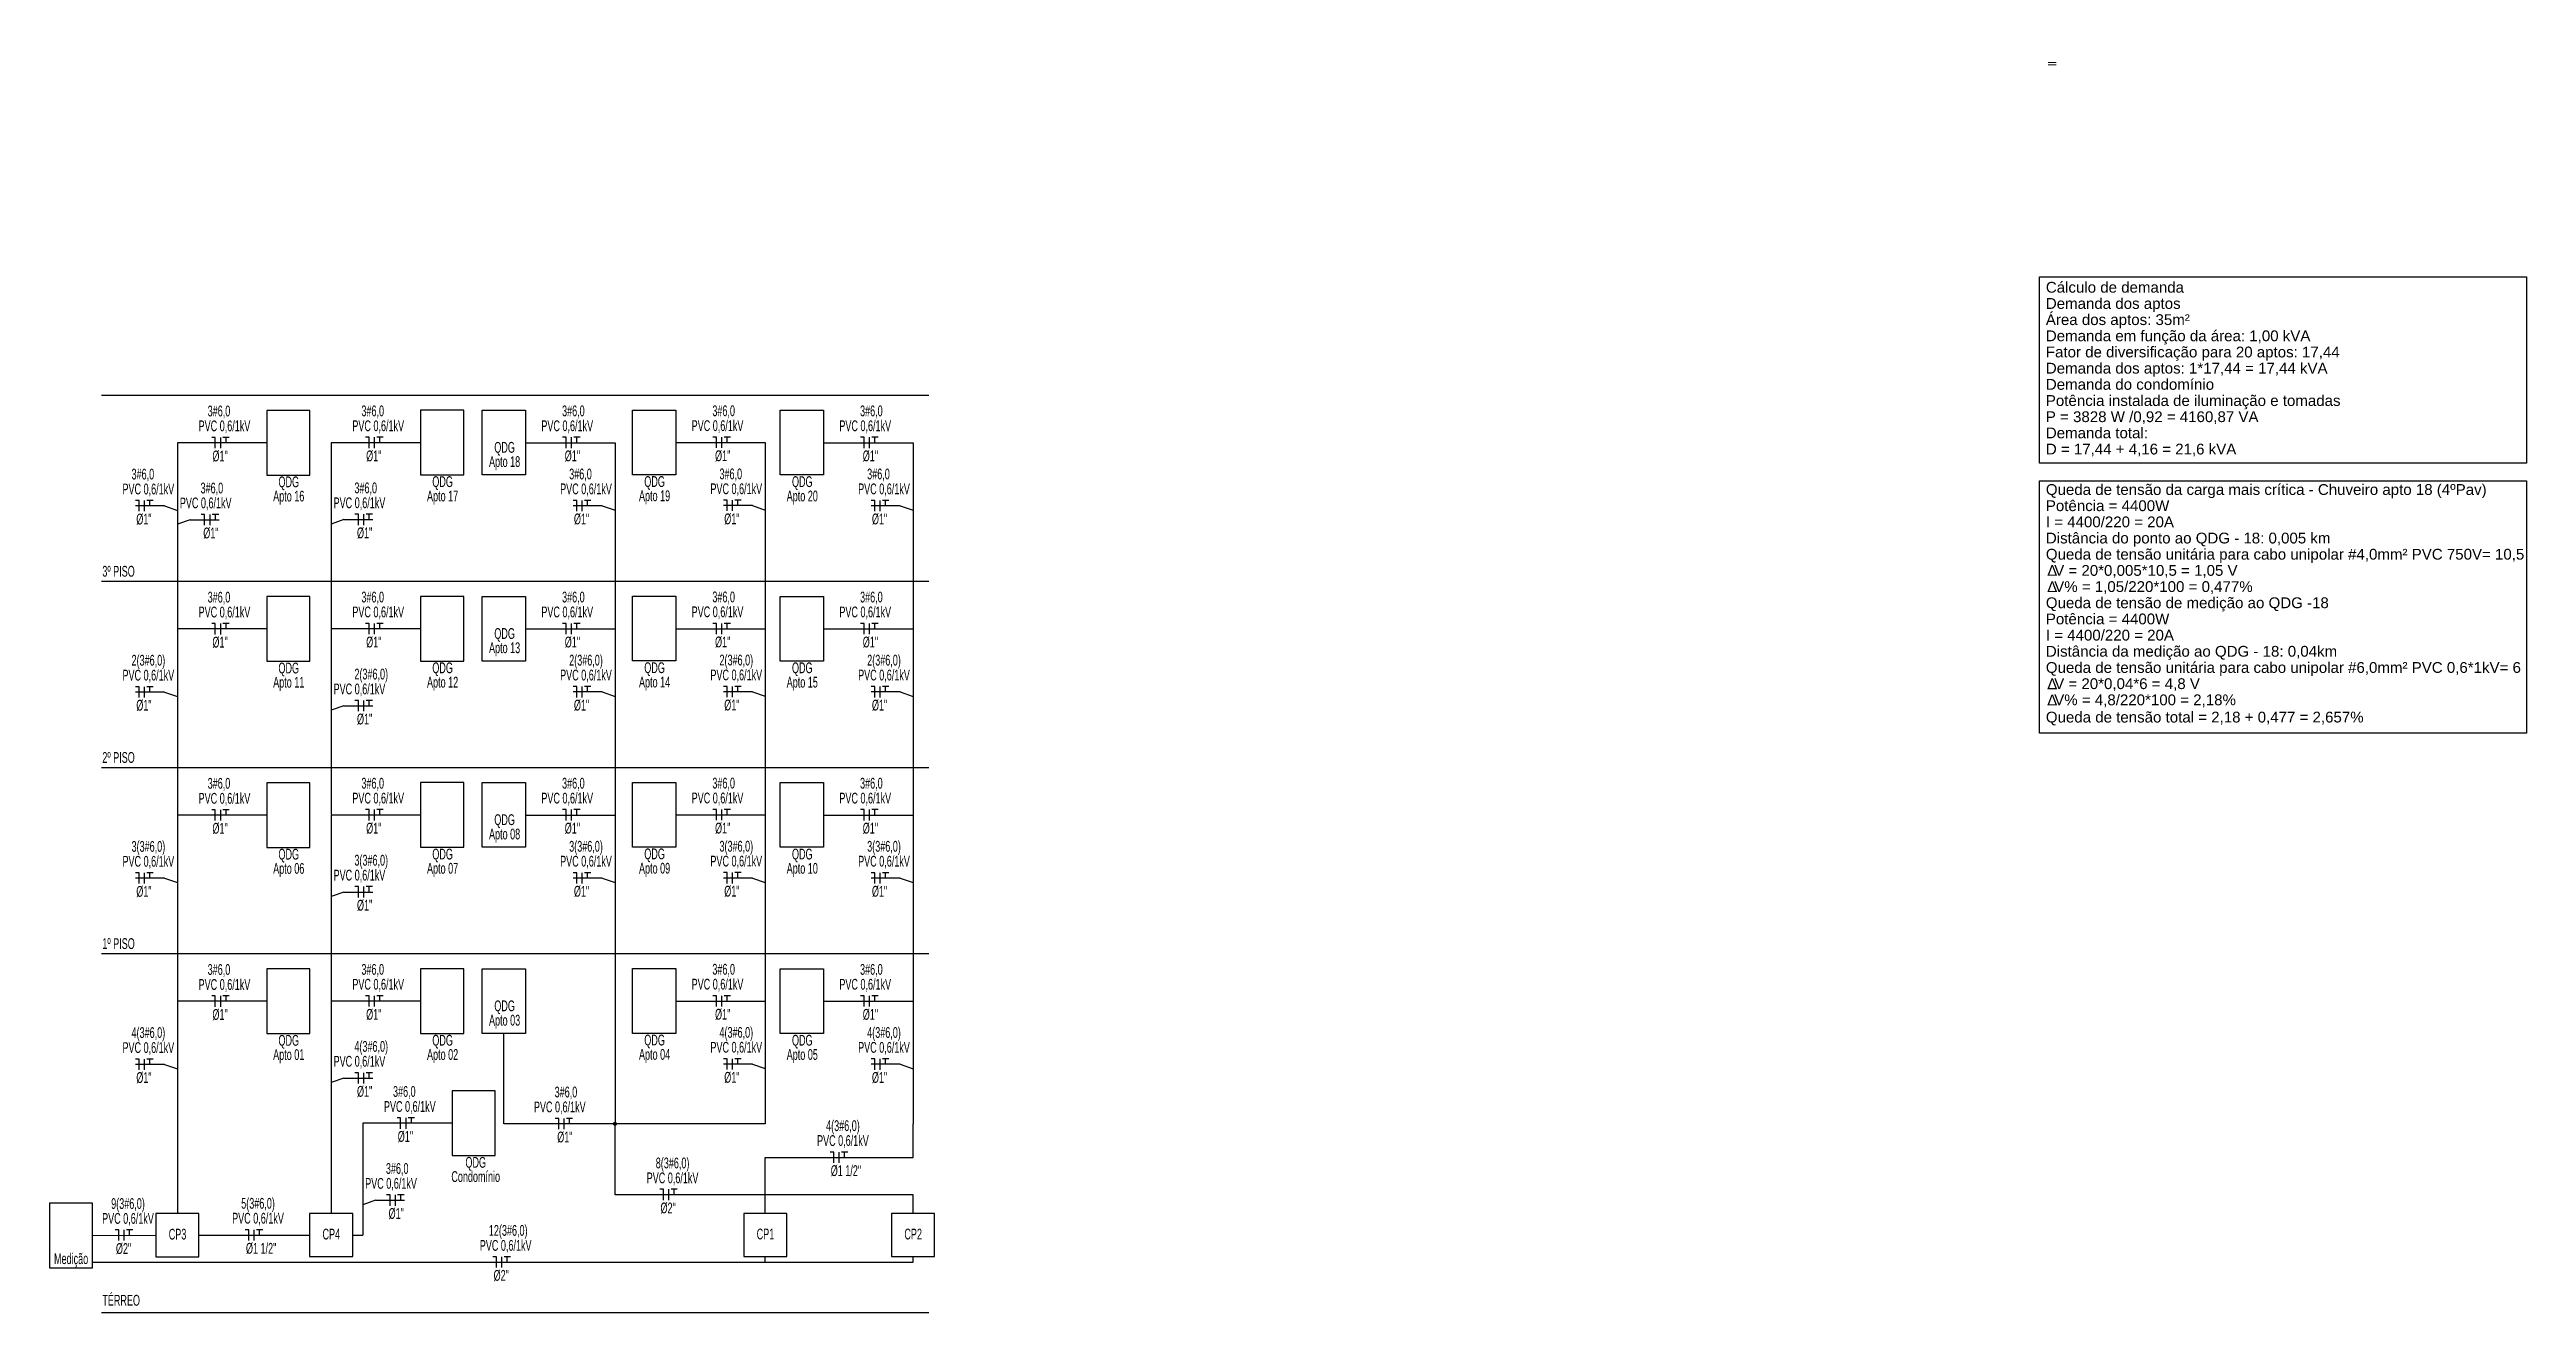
# Model space of a CAD drawing. Extents: x -115 to 23, y 4 to 69.
# Drawn here: x -96.77 to -73.79, y 3.58 to 15.29 of the extents above; entities that cross this region are included whole.
import ezdxf
from ezdxf.enums import TextEntityAlignment as Align

# ---------------------------------------------------------------- set-up
doc = ezdxf.new("R2010")
doc.units = 0
doc.header["$MEASUREMENT"] = 0
for name, color, linetype in [('Elétrico', 5, 'CONTINUOUS'), ('EQUIPAMENTOS', 3, 'CONTINUOUS'), ('texto - elétrico', 3, 'CONTINUOUS')]:
    doc.layers.add(name, color=color, linetype=linetype)
doc.styles.add('ARIAL', font='arial.ttf')

msp = doc.modelspace()

# ---------------------------------------------------------------- texts
at = {"layer": 'Elétrico', "color": 2, "linetype": 'Continuous', "style": 'ARIAL', "width": 0.6}
for s, p in [('3#6,0', (-95.3, 11.884)), ('3#6,0', (-93.874, 11.885)), ('3#6,0', (-92.013, 11.885)), ('3#6,0', (-90.619, 11.886)), ('3#6,0', (-89.249, 11.885)), ('PVC 0,6/1kV', (-95.384, 11.746)), ('PVC 0,6/1kV', (-93.958, 11.747)), ('PVC 0,6/1kV', (-92.205, 11.747)), ('PVC 0,6/1kV', (-90.811, 11.748)), ('PVC 0,6/1kV', (-89.441, 11.747)), ('%%C1"', (-95.256, 11.467)), ('%%C1"', (-93.83, 11.468)), ('%%C1"', (-91.988, 11.468)), ('%%C1"', (-90.594, 11.469)), ('%%C1"', (-89.224, 11.468)), ('PVC 0,6/1kV', (-96.09, 11.161)), ('3#6,0', (-96.006, 11.299)), ('3#6,0', (-95.366, 11.17)), ('3#6,0', (-93.939, 11.171)), ('PVC 0,6/1kV', (-92.031, 11.162)), ('3#6,0', (-91.947, 11.3)), ('PVC 0,6/1kV', (-90.637, 11.163)), ('3#6,0', (-90.553, 11.301)), ('PVC 0,6/1kV', (-89.267, 11.162)), ('3#6,0', (-89.183, 11.3)), ('PVC 0,6/1kV', (-95.558, 11.032)), ('PVC 0,6/1kV', (-94.132, 11.033)), ('%%C1"', (-95.962, 10.882)), ('%%C1"', (-95.341, 10.753)), ('%%C1"', (-93.915, 10.754)), ('%%C1"', (-91.903, 10.883)), ('%%C1"', (-90.509, 10.884)), ('%%C1"', (-89.139, 10.883)), ('3º PISO', (-96.277, 10.398)), ('PVC 0,6/1kV', (-95.384, 10.02)), ('3#6,0', (-95.3, 10.158)), ('PVC 0,6/1kV', (-93.958, 10.021)), ('3#6,0', (-93.874, 10.159)), ('PVC 0,6/1kV', (-92.205, 10.021)), ('3#6,0', (-92.013, 10.159)), ('PVC 0,6/1kV', (-90.811, 10.022)), ('3#6,0', (-90.619, 10.16)), ('PVC 0,6/1kV', (-89.441, 10.021)), ('3#6,0', (-89.249, 10.159)), ('2(3#6,0)', (-96.006, 9.573)), ('%%C1"', (-95.256, 9.741)), ('%%C1"', (-93.83, 9.742)), ('%%C1"', (-91.988, 9.742)), ('2(3#6,0)', (-91.947, 9.574)), ('%%C1"', (-90.594, 9.743)), ('2(3#6,0)', (-90.553, 9.575)), ('%%C1"', (-89.224, 9.742)), ('2(3#6,0)', (-89.183, 9.574)), ('PVC 0,6/1kV', (-96.09, 9.435)), ('2(3#6,0)', (-93.939, 9.445)), ('PVC 0,6/1kV', (-92.031, 9.436)), ('PVC 0,6/1kV', (-90.637, 9.437)), ('PVC 0,6/1kV', (-89.267, 9.436)), ('%%C1"', (-95.962, 9.156)), ('PVC 0,6/1kV', (-94.132, 9.307)), ('%%C1"', (-91.903, 9.157)), ('%%C1"', (-90.509, 9.158)), ('%%C1"', (-89.139, 9.157)), ('%%C1"', (-93.915, 9.028)), ('2º PISO', (-96.277, 8.672)), ('3#6,0', (-95.3, 8.432)), ('3#6,0', (-93.874, 8.433)), ('3#6,0', (-92.013, 8.433)), ('3#6,0', (-90.619, 8.434)), ('3#6,0', (-89.249, 8.433)), ('PVC 0,6/1kV', (-95.384, 8.293)), ('PVC 0,6/1kV', (-93.958, 8.295)), ('PVC 0,6/1kV', (-92.205, 8.295)), ('PVC 0,6/1kV', (-90.811, 8.296)), ('PVC 0,6/1kV', (-89.441, 8.295)), ('%%C1"', (-95.256, 8.015)), ('%%C1"', (-93.83, 8.016)), ('%%C1"', (-91.988, 8.016)), ('%%C1"', (-90.594, 8.017)), ('%%C1"', (-89.224, 8.016)), ('PVC 0,6/1kV', (-96.09, 7.709)), ('3(3#6,0)', (-96.006, 7.847)), ('3(3#6,0)', (-93.939, 7.719)), ('PVC 0,6/1kV', (-92.031, 7.71)), ('3(3#6,0)', (-91.947, 7.848)), ('PVC 0,6/1kV', (-90.637, 7.711)), ('3(3#6,0)', (-90.553, 7.849)), ('PVC 0,6/1kV', (-89.267, 7.71)), ('3(3#6,0)', (-89.183, 7.848)), ('PVC 0,6/1kV', (-94.132, 7.581)), ('%%C1"', (-95.962, 7.43)), ('%%C1"', (-93.915, 7.302)), ('%%C1"', (-91.903, 7.431)), ('%%C1"', (-90.509, 7.432)), ('%%C1"', (-89.139, 7.431)), ('1º PISO', (-96.277, 6.946)), ('PVC 0,6/1kV', (-95.384, 6.567)), ('3#6,0', (-95.3, 6.706)), ('PVC 0,6/1kV', (-93.958, 6.569)), ('3#6,0', (-93.874, 6.707)), ('PVC 0,6/1kV', (-90.811, 6.57)), ('3#6,0', (-90.619, 6.708)), ('PVC 0,6/1kV', (-89.441, 6.569)), ('3#6,0', (-89.249, 6.707)), ('4(3#6,0)', (-96.006, 6.121)), ('%%C1"', (-95.256, 6.289)), ('%%C1"', (-93.83, 6.29)), ('%%C1"', (-90.594, 6.291)), ('4(3#6,0)', (-90.553, 6.123)), ('%%C1"', (-89.224, 6.29)), ('4(3#6,0)', (-89.183, 6.122)), ('PVC 0,6/1kV', (-96.09, 5.982)), ('4(3#6,0)', (-93.939, 5.993)), ('PVC 0,6/1kV', (-90.637, 5.985)), ('PVC 0,6/1kV', (-89.267, 5.984)), ('%%C1"', (-95.962, 5.704)), ('PVC 0,6/1kV', (-94.132, 5.855)), ('%%C1"', (-90.509, 5.706)), ('%%C1"', (-89.139, 5.705)), ('%%C1"', (-93.915, 5.576)), ('PVC 0,6/1kV', (-93.665, 5.436)), ('3#6,0', (-93.581, 5.575)), ('PVC 0,6/1kV', (-92.274, 5.432)), ('3#6,0', (-92.082, 5.57)), ('4(3#6,0)', (-89.564, 5.258)), ('%%C1"', (-93.537, 5.158)), ('%%C1"', (-92.058, 5.153)), ('PVC 0,6/1kV', (-89.648, 5.12)), ('PVC 0,6/1kV', (-93.839, 4.723)), ('3#6,0', (-93.647, 4.861)), ('PVC 0,6/1kV', (-91.228, 4.774)), ('8(3#6,0)', (-91.144, 4.912)), ('%%C1 1/2"', (-89.521, 4.841)), ('9(3#6,0)', (-96.195, 4.536)), ('5(3#6,0)', (-94.989, 4.538)), ('%%C2"', (-91.1, 4.495)), ('PVC 0,6/1kV', (-96.279, 4.398)), ('PVC 0,6/1kV', (-95.073, 4.4)), ('%%C1"', (-93.622, 4.444)), ('12(3#6,0)', (-92.692, 4.287)), ('%%C2"', (-96.151, 4.119)), ('CP3', (-95.661, 4.252)), ('%%C1 1/2"', (-94.945, 4.121)), ('CP4', (-94.235, 4.253)), ('PVC 0,6/1kV', (-92.776, 4.148)), ('CP1', (-90.208, 4.254)), ('CP2', (-88.838, 4.253)), ('Medição', (-96.725, 4.025)), ('%%C2"', (-92.648, 3.87)), ('TÉRREO', (-96.277, 3.639))]:
    msp.add_text(s, height=0.1, dxfattribs=at).set_placement(p)
for s, p in [('Apto 18', (-92.546, 11.415)), ('QDG', (-92.546, 11.547)), ('QDG', (-94.548, 11.227)), ('QDG', (-93.121, 11.229)), ('QDG', (-91.155, 11.23)), ('QDG', (-89.785, 11.229)), ('Apto 16', (-94.548, 11.095)), ('Apto 17', (-93.121, 11.096)), ('Apto 19', (-91.155, 11.098)), ('Apto 20', (-89.785, 11.096)), ('QDG', (-92.546, 9.821)), ('Apto 13', (-92.546, 9.689)), ('Apto 11', (-94.548, 9.369)), ('QDG', (-94.548, 9.501)), ('Apto 12', (-93.121, 9.37)), ('QDG', (-93.121, 9.503)), ('Apto 14', (-91.155, 9.371)), ('QDG', (-91.155, 9.504)), ('Apto 15', (-89.785, 9.37)), ('QDG', (-89.785, 9.503)), ('Apto 08', (-92.546, 7.962)), ('QDG', (-92.546, 8.095)), ('QDG', (-94.548, 7.775)), ('QDG', (-93.121, 7.776)), ('QDG', (-91.155, 7.778)), ('QDG', (-89.785, 7.776)), ('Apto 06', (-94.548, 7.643)), ('Apto 07', (-93.121, 7.644)), ('Apto 09', (-91.155, 7.645)), ('Apto 10', (-89.785, 7.644)), ('QDG', (-92.546, 6.369)), ('Apto 03', (-92.546, 6.236)), ('Apto 01', (-94.548, 5.917)), ('QDG', (-94.548, 6.049)), ('Apto 02', (-93.121, 5.918)), ('QDG', (-93.121, 6.05)), ('Apto 04', (-91.155, 5.919)), ('QDG', (-91.155, 6.052)), ('Apto 05', (-89.785, 5.918)), ('QDG', (-89.785, 6.05)), ('Condomínio', (-92.814, 4.786)), ('QDG', (-92.814, 4.918))]:
    msp.add_text(s, height=0.1, dxfattribs=at).set_placement(p, align=Align.CENTER)
at = {"layer": 'texto - elétrico', "color": 2, "style": 'ARIAL'}
for s, p in [('Cálculo de demanda', (-78.251, 13.031)), ('Demanda dos aptos', (-78.251, 12.881)), ('Área dos aptos: 35m²', (-78.251, 12.731)), ('Demanda em função da área: 1,00 kVA', (-78.251, 12.581)), ('Fator de diversificação para 20 aptos: 17,44', (-78.251, 12.431)), ('Demanda dos aptos: 1*17,44 = 17,44 kVA', (-78.251, 12.281)), ('Demanda do condomínio', (-78.251, 12.131)), ('Potência instalada de iluminação e tomadas', (-78.251, 11.981)), ('P = 3828 W /0,92 = 4160,87 VA', (-78.251, 11.831)), ('Demanda total:', (-78.251, 11.681)), ('D = 17,44 + 4,16 = 21,6 kVA', (-78.251, 11.531)), ('Queda de tensão da carga mais crítica - Chuveiro apto 18 (4ºPav)', (-78.251, 11.156)), ('Potência = 4400W', (-78.251, 11.006)), ('Distância do ponto ao QDG - 18: 0,005 km', (-78.251, 10.706)), ('I = 4400/220 = 20A', (-78.251, 10.856)), ('Queda de tensão unitária para cabo unipolar #4,0mm² PVC 750V= 10,5', (-78.251, 10.556)), ('  V = 20*0,005*10,5 = 1,05 V', (-78.251, 10.406)), ('  V%%% = 1,05/220*100 = 0,477%%%', (-78.251, 10.256)), ('Queda de tensão de medição ao QDG -18', (-78.251, 10.106)), ('Potência = 4400W', (-78.251, 9.956)), ('I = 4400/220 = 20A', (-78.251, 9.806)), ('Distância da medição ao QDG - 18: 0,04km', (-78.251, 9.656)), ('Queda de tensão unitária para cabo unipolar #6,0mm² PVC 0,6*1kV= 6', (-78.251, 9.506)), ('  V = 20*0,04*6 = 4,8 V', (-78.251, 9.356)), ('  V%%% = 4,8/220*100 = 2,18%%%', (-78.251, 9.206)), ('Queda de tensão total = 2,18 + 0,477 = 2,657%%%', (-78.251, 9.046))]:
    msp.add_text(s, height=0.1, dxfattribs=at).set_placement(p)
for p in [(-78.145, 10.506), (-78.145, 10.355), (-78.145, 9.455), (-78.145, 9.305)]:
    msp.add_text('V', height=0.1, rotation=180, dxfattribs=at).set_placement(p)

# ---------------------------------------------------------------- hatches: boundary and pattern name
at = {"layer": 'Elétrico'}
h = msp.add_hatch(color=256, dxfattribs=at)
h.paths.add_polyline_path([(-78.153, 15.17), (-78.231, 15.17), (-78.231, 15.16), (-78.153, 15.16)], flags=16)
h.paths.add_polyline_path([(-78.12, 15.285), (-78.263, 15.285), (-78.263, 15.135), (-78.12, 15.135)], flags=9)
h = msp.add_hatch(color=256, dxfattribs=at)
h.dxf.hatch_style = 1
h.paths.add_polyline_path([(-78.153, 15.17), (-78.231, 15.17), (-78.231, 15.16), (-78.153, 15.16)], flags=16)
h.paths.add_polyline_path([(-78.12, 15.285), (-78.263, 15.285), (-78.263, 15.135), (-78.12, 15.135)], flags=9)
h = msp.add_hatch(color=256, dxfattribs=at)
h.paths.add_polyline_path([(-78.153, 15.17), (-78.231, 15.17), (-78.231, 15.16), (-78.153, 15.16)], flags=16)
h.paths.add_polyline_path([(-78.12, 15.285), (-78.263, 15.285), (-78.263, 15.135), (-78.12, 15.135)], flags=9)
h = msp.add_hatch(color=256, dxfattribs=at)
h.paths.add_polyline_path([(-78.153, 15.149), (-78.153, 15.139), (-78.231, 15.139), (-78.231, 15.149)], flags=16)
h.paths.add_polyline_path([(-78.12, 15.285), (-78.263, 15.285), (-78.263, 15.135), (-78.12, 15.135)], flags=9)
h = msp.add_hatch(color=256, dxfattribs=at)
h.paths.add_polyline_path([(-91.507, 5.325), (-91.522, 5.325), (-91.522, 5.31, 0.414214)])
h.paths.add_polyline_path([(-91.522, 5.34), (-91.522, 5.325), (-91.507, 5.325, 0.414214)])
h.paths.add_polyline_path([(-91.522, 5.34, 0.414214), (-91.537, 5.325), (-91.522, 5.325)])
h.paths.add_polyline_path([(-91.522, 5.325), (-91.537, 5.325, 0.414214), (-91.522, 5.31)])
at = {"layer": 'EQUIPAMENTOS'}
for points in [[(-78.153, 10.406), (-78.153, 10.416), (-78.231, 10.416), (-78.231, 10.406)], [(-78.153, 10.255), (-78.153, 10.265), (-78.231, 10.265), (-78.231, 10.255)], [(-78.153, 9.355), (-78.153, 9.365), (-78.231, 9.365), (-78.231, 9.355)], [(-78.153, 9.205), (-78.153, 9.215), (-78.231, 9.215), (-78.231, 9.205)]]:
    msp.add_hatch(color=256, dxfattribs=at).paths.add_polyline_path(points)

# ---------------------------------------------------------------- linework, layer by layer
at = {"layer": 'Elétrico'}
for p, q in [((-96.286, 12.081), (-88.61, 12.081)), ((-95.581, 11.639), (-95.581, 9.913)), ((-94.155, 11.64), (-94.155, 9.914)), ((-91.522, 11.64), (-91.522, 9.914)), ((-90.128, 11.642), (-90.128, 9.915)), ((-88.758, 11.64), (-88.758, 9.914)), ((-95.699, 11.054), (-95.581, 11.013)), ((-91.641, 11.055), (-91.522, 11.014)), ((-90.246, 11.057), (-90.128, 11.015)), ((-88.877, 11.055), (-88.758, 11.014)), ((-95.463, 10.925), (-95.581, 10.884)), ((-94.037, 10.927), (-94.155, 10.885)), ((-96.286, 10.355), (-88.61, 10.355)), ((-95.581, 9.913), (-95.581, 8.194)), ((-94.155, 9.914), (-94.155, 8.196)), ((-91.522, 9.914), (-91.522, 8.188)), ((-90.128, 9.915), (-90.128, 8.189)), ((-88.758, 9.914), (-88.758, 8.188)), ((-95.699, 9.328), (-95.581, 9.287)), ((-94.037, 9.2), (-94.155, 9.159)), ((-91.641, 9.329), (-91.522, 9.288)), ((-90.246, 9.331), (-90.128, 9.289)), ((-88.877, 9.329), (-88.758, 9.288)), ((-96.286, 8.629), (-88.61, 8.629)), ((-95.581, 8.187), (-95.581, 6.461)), ((-94.155, 8.188), (-94.155, 6.462)), ((-91.522, 8.188), (-91.522, 6.462)), ((-90.128, 8.189), (-90.128, 6.463)), ((-88.758, 8.188), (-88.758, 6.462)), ((-95.699, 7.602), (-95.581, 7.561)), ((-91.641, 7.603), (-91.522, 7.562)), ((-90.246, 7.604), (-90.128, 7.563)), ((-88.877, 7.603), (-88.758, 7.562)), ((-94.037, 7.474), (-94.155, 7.433)), ((-96.286, 6.903), (-88.61, 6.903)), ((-95.581, 6.461), (-95.581, 4.493)), ((-94.155, 6.462), (-94.155, 4.494)), ((-91.522, 6.462), (-91.522, 5.325)), ((-90.128, 6.463), (-90.128, 5.326)), ((-88.758, 6.462), (-88.758, 5.325)), ((-95.699, 5.876), (-95.581, 5.835)), ((-94.037, 5.748), (-94.155, 5.707)), ((-90.246, 5.878), (-90.128, 5.837)), ((-88.877, 5.877), (-88.758, 5.836)), ((-93.862, 5.33), (-93.862, 4.294)), ((-93.744, 4.616), (-93.862, 4.575)), ((-96.367, 4.291), (-95.781, 4.292)), ((-95.381, 4.293), (-94.355, 4.294)), ((-96.367, 4.042), (-91.159, 4.042)), ((-91.159, 4.042), (-88.758, 4.042)), ((-90.128, 4.042), (-90.128, 4.095)), ((-88.758, 4.042), (-88.758, 4.094)), ((-96.286, 3.576), (-88.61, 3.576))]:
    msp.add_line(p, q, dxfattribs=at)
at = {"layer": 'Elétrico', "linetype": 'Continuous'}
for p, q in [((-95.229, 11.689), (-95.262, 11.689)), ((-95.229, 11.589), (-95.229, 11.689)), ((-95.179, 11.589), (-95.179, 11.689)), ((-95.1, 11.689), (-95.158, 11.689)), ((-95.129, 11.639), (-95.129, 11.689)), ((-93.803, 11.69), (-93.836, 11.69)), ((-93.803, 11.59), (-93.803, 11.69)), ((-93.753, 11.59), (-93.753, 11.69)), ((-93.673, 11.69), (-93.732, 11.69)), ((-93.703, 11.64), (-93.703, 11.69)), ((-91.975, 11.69), (-92.008, 11.69)), ((-91.975, 11.59), (-91.975, 11.69)), ((-91.925, 11.59), (-91.925, 11.69)), ((-91.846, 11.69), (-91.904, 11.69)), ((-91.875, 11.64), (-91.875, 11.69)), ((-90.581, 11.692), (-90.614, 11.692)), ((-90.581, 11.592), (-90.581, 11.692)), ((-90.531, 11.592), (-90.531, 11.692)), ((-90.451, 11.692), (-90.51, 11.692)), ((-90.481, 11.642), (-90.481, 11.692)), ((-89.211, 11.69), (-89.244, 11.69)), ((-89.211, 11.59), (-89.211, 11.69)), ((-89.161, 11.59), (-89.161, 11.69)), ((-89.082, 11.69), (-89.14, 11.69)), ((-89.111, 11.64), (-89.111, 11.69)), ((-95.935, 11.104), (-95.968, 11.104)), ((-95.699, 11.054), (-95.968, 11.054)), ((-95.935, 11.004), (-95.935, 11.104)), ((-95.885, 11.004), (-95.885, 11.104)), ((-95.806, 11.104), (-95.864, 11.104)), ((-95.835, 11.054), (-95.835, 11.104)), ((-91.876, 11.105), (-91.909, 11.105)), ((-91.641, 11.055), (-91.909, 11.055)), ((-91.876, 11.005), (-91.876, 11.105)), ((-91.826, 11.005), (-91.826, 11.105)), ((-91.747, 11.105), (-91.805, 11.105)), ((-91.776, 11.055), (-91.776, 11.105)), ((-90.482, 11.107), (-90.515, 11.107)), ((-90.246, 11.057), (-90.515, 11.057)), ((-90.482, 11.007), (-90.482, 11.107)), ((-90.432, 11.007), (-90.432, 11.107)), ((-90.353, 11.107), (-90.411, 11.107)), ((-90.382, 11.057), (-90.382, 11.107)), ((-89.112, 11.105), (-89.145, 11.105)), ((-88.877, 11.055), (-89.145, 11.055)), ((-89.112, 11.005), (-89.112, 11.105)), ((-89.062, 11.005), (-89.062, 11.105)), ((-88.983, 11.105), (-89.041, 11.105)), ((-89.012, 11.055), (-89.012, 11.105)), ((-95.463, 10.925), (-95.194, 10.925)), ((-95.328, 10.975), (-95.361, 10.975)), ((-95.328, 10.875), (-95.328, 10.975)), ((-95.278, 10.875), (-95.278, 10.975)), ((-95.198, 10.975), (-95.257, 10.975)), ((-95.228, 10.925), (-95.228, 10.975)), ((-94.037, 10.927), (-93.768, 10.927)), ((-93.901, 10.977), (-93.935, 10.977)), ((-93.901, 10.877), (-93.901, 10.977)), ((-93.851, 10.877), (-93.851, 10.977)), ((-93.772, 10.977), (-93.83, 10.977)), ((-93.801, 10.927), (-93.801, 10.977)), ((-95.229, 9.963), (-95.262, 9.963)), ((-95.229, 9.863), (-95.229, 9.963)), ((-95.179, 9.863), (-95.179, 9.963)), ((-95.1, 9.963), (-95.158, 9.963)), ((-95.129, 9.913), (-95.129, 9.963)), ((-93.803, 9.964), (-93.836, 9.964)), ((-93.803, 9.864), (-93.803, 9.964)), ((-93.753, 9.864), (-93.753, 9.964)), ((-93.673, 9.964), (-93.732, 9.964)), ((-93.703, 9.914), (-93.703, 9.964)), ((-91.975, 9.964), (-92.008, 9.964)), ((-91.975, 9.864), (-91.975, 9.964)), ((-91.925, 9.864), (-91.925, 9.964)), ((-91.846, 9.964), (-91.904, 9.964)), ((-91.875, 9.914), (-91.875, 9.964)), ((-90.581, 9.965), (-90.614, 9.965)), ((-90.581, 9.865), (-90.581, 9.965)), ((-90.531, 9.865), (-90.531, 9.965)), ((-90.451, 9.965), (-90.51, 9.965)), ((-90.481, 9.915), (-90.481, 9.965)), ((-89.211, 9.964), (-89.244, 9.964)), ((-89.211, 9.864), (-89.211, 9.964)), ((-89.161, 9.864), (-89.161, 9.964)), ((-89.082, 9.964), (-89.14, 9.964)), ((-89.111, 9.914), (-89.111, 9.964)), ((-95.935, 9.378), (-95.968, 9.378)), ((-95.699, 9.328), (-95.968, 9.328)), ((-95.935, 9.278), (-95.935, 9.378)), ((-95.885, 9.278), (-95.885, 9.378)), ((-95.806, 9.378), (-95.864, 9.378)), ((-95.835, 9.328), (-95.835, 9.378)), ((-94.037, 9.2), (-93.768, 9.2)), ((-93.901, 9.25), (-93.935, 9.25)), ((-93.901, 9.15), (-93.901, 9.25)), ((-93.851, 9.15), (-93.851, 9.25)), ((-93.772, 9.25), (-93.83, 9.25)), ((-93.801, 9.2), (-93.801, 9.25)), ((-91.876, 9.379), (-91.909, 9.379)), ((-91.641, 9.329), (-91.909, 9.329)), ((-91.876, 9.279), (-91.876, 9.379)), ((-91.826, 9.279), (-91.826, 9.379)), ((-91.747, 9.379), (-91.805, 9.379)), ((-91.776, 9.329), (-91.776, 9.379)), ((-90.482, 9.381), (-90.515, 9.381)), ((-90.246, 9.331), (-90.515, 9.331)), ((-90.482, 9.281), (-90.482, 9.381)), ((-90.432, 9.281), (-90.432, 9.381)), ((-90.353, 9.381), (-90.411, 9.381)), ((-90.382, 9.331), (-90.382, 9.381)), ((-89.112, 9.379), (-89.145, 9.379)), ((-88.877, 9.329), (-89.145, 9.329)), ((-89.112, 9.279), (-89.112, 9.379)), ((-89.062, 9.279), (-89.062, 9.379)), ((-88.983, 9.379), (-89.041, 9.379)), ((-89.012, 9.329), (-89.012, 9.379)), ((-95.229, 8.237), (-95.262, 8.237)), ((-95.229, 8.137), (-95.229, 8.237)), ((-95.179, 8.137), (-95.179, 8.237)), ((-95.1, 8.237), (-95.158, 8.237)), ((-95.129, 8.187), (-95.129, 8.237)), ((-93.803, 8.238), (-93.836, 8.238)), ((-93.803, 8.138), (-93.803, 8.238)), ((-93.753, 8.138), (-93.753, 8.238)), ((-93.673, 8.238), (-93.732, 8.238)), ((-93.703, 8.188), (-93.703, 8.238)), ((-91.975, 8.238), (-92.008, 8.238)), ((-91.975, 8.138), (-91.975, 8.238)), ((-91.925, 8.138), (-91.925, 8.238)), ((-91.846, 8.238), (-91.904, 8.238)), ((-91.875, 8.188), (-91.875, 8.238)), ((-90.581, 8.239), (-90.614, 8.239)), ((-90.581, 8.139), (-90.581, 8.239)), ((-90.531, 8.139), (-90.531, 8.239)), ((-90.451, 8.239), (-90.51, 8.239)), ((-90.481, 8.189), (-90.481, 8.239)), ((-89.211, 8.238), (-89.244, 8.238)), ((-89.211, 8.138), (-89.211, 8.238)), ((-89.161, 8.138), (-89.161, 8.238)), ((-89.082, 8.238), (-89.14, 8.238)), ((-89.111, 8.188), (-89.111, 8.238)), ((-95.935, 7.652), (-95.968, 7.652)), ((-95.699, 7.602), (-95.968, 7.602)), ((-95.935, 7.552), (-95.935, 7.652)), ((-95.885, 7.552), (-95.885, 7.652)), ((-95.806, 7.652), (-95.864, 7.652)), ((-95.835, 7.602), (-95.835, 7.652)), ((-91.876, 7.653), (-91.909, 7.653)), ((-91.641, 7.603), (-91.909, 7.603)), ((-91.876, 7.553), (-91.876, 7.653)), ((-91.826, 7.553), (-91.826, 7.653)), ((-91.747, 7.653), (-91.805, 7.653)), ((-91.776, 7.603), (-91.776, 7.653)), ((-90.482, 7.654), (-90.515, 7.654)), ((-90.246, 7.604), (-90.515, 7.604)), ((-90.482, 7.554), (-90.482, 7.654)), ((-90.432, 7.554), (-90.432, 7.654)), ((-90.353, 7.654), (-90.411, 7.654)), ((-90.382, 7.604), (-90.382, 7.654)), ((-89.112, 7.653), (-89.145, 7.653)), ((-88.877, 7.603), (-89.145, 7.603)), ((-89.112, 7.553), (-89.112, 7.653)), ((-89.062, 7.553), (-89.062, 7.653)), ((-88.983, 7.653), (-89.041, 7.653)), ((-89.012, 7.603), (-89.012, 7.653)), ((-94.037, 7.474), (-93.768, 7.474)), ((-93.901, 7.524), (-93.935, 7.524)), ((-93.901, 7.424), (-93.901, 7.524)), ((-93.851, 7.424), (-93.851, 7.524)), ((-93.772, 7.524), (-93.83, 7.524)), ((-93.801, 7.474), (-93.801, 7.524)), ((-95.229, 6.511), (-95.262, 6.511)), ((-95.229, 6.411), (-95.229, 6.511)), ((-95.179, 6.411), (-95.179, 6.511)), ((-95.1, 6.511), (-95.158, 6.511)), ((-95.129, 6.461), (-95.129, 6.511)), ((-93.803, 6.512), (-93.836, 6.512)), ((-93.803, 6.412), (-93.803, 6.512)), ((-93.753, 6.412), (-93.753, 6.512)), ((-93.673, 6.512), (-93.732, 6.512)), ((-93.703, 6.462), (-93.703, 6.512)), ((-90.581, 6.513), (-90.614, 6.513)), ((-90.581, 6.413), (-90.581, 6.513)), ((-90.531, 6.413), (-90.531, 6.513)), ((-90.451, 6.513), (-90.51, 6.513)), ((-90.481, 6.463), (-90.481, 6.513)), ((-89.211, 6.512), (-89.244, 6.512)), ((-89.211, 6.412), (-89.211, 6.512)), ((-89.161, 6.412), (-89.161, 6.512)), ((-89.082, 6.512), (-89.14, 6.512)), ((-89.111, 6.462), (-89.111, 6.512)), ((-95.935, 5.926), (-95.968, 5.926)), ((-95.699, 5.876), (-95.968, 5.876)), ((-95.935, 5.826), (-95.935, 5.926)), ((-95.885, 5.826), (-95.885, 5.926)), ((-95.806, 5.926), (-95.864, 5.926)), ((-95.835, 5.876), (-95.835, 5.926)), ((-94.037, 5.748), (-93.768, 5.748)), ((-93.901, 5.798), (-93.935, 5.798)), ((-93.901, 5.698), (-93.901, 5.798)), ((-93.851, 5.698), (-93.851, 5.798)), ((-93.772, 5.798), (-93.83, 5.798)), ((-93.801, 5.748), (-93.801, 5.798)), ((-90.482, 5.928), (-90.515, 5.928)), ((-90.246, 5.878), (-90.515, 5.878)), ((-90.482, 5.828), (-90.482, 5.928)), ((-90.432, 5.828), (-90.432, 5.928)), ((-90.353, 5.928), (-90.411, 5.928)), ((-90.382, 5.878), (-90.382, 5.928)), ((-89.112, 5.927), (-89.145, 5.927)), ((-88.877, 5.877), (-89.145, 5.877)), ((-89.112, 5.827), (-89.112, 5.927)), ((-89.062, 5.827), (-89.062, 5.927)), ((-88.983, 5.927), (-89.041, 5.927)), ((-89.012, 5.877), (-89.012, 5.927)), ((-93.51, 5.38), (-93.543, 5.38)), ((-93.51, 5.28), (-93.51, 5.38)), ((-93.46, 5.28), (-93.46, 5.38)), ((-93.381, 5.38), (-93.439, 5.38)), ((-93.41, 5.33), (-93.41, 5.38)), ((-92.044, 5.375), (-92.077, 5.375)), ((-92.044, 5.275), (-92.044, 5.375)), ((-91.994, 5.275), (-91.994, 5.375)), ((-91.915, 5.375), (-91.973, 5.375)), ((-91.944, 5.325), (-91.944, 5.375)), ((-89.493, 5.063), (-89.527, 5.063)), ((-89.493, 4.963), (-89.493, 5.063)), ((-89.443, 4.963), (-89.443, 5.063)), ((-89.364, 5.063), (-89.422, 5.063)), ((-89.393, 5.013), (-89.393, 5.063)), ((-93.744, 4.616), (-93.475, 4.616)), ((-93.608, 4.666), (-93.642, 4.666)), ((-93.608, 4.566), (-93.608, 4.666)), ((-93.558, 4.566), (-93.558, 4.666)), ((-93.479, 4.666), (-93.538, 4.666)), ((-93.508, 4.616), (-93.508, 4.666)), ((-91.073, 4.718), (-91.106, 4.718)), ((-91.073, 4.618), (-91.073, 4.718)), ((-91.023, 4.618), (-91.023, 4.718)), ((-90.944, 4.718), (-91.002, 4.718)), ((-90.973, 4.668), (-90.973, 4.718)), ((-96.124, 4.342), (-96.157, 4.342)), ((-96.124, 4.242), (-96.124, 4.342)), ((-96.074, 4.242), (-96.074, 4.342)), ((-95.995, 4.342), (-96.053, 4.342)), ((-96.024, 4.292), (-96.024, 4.342)), ((-94.918, 4.343), (-94.951, 4.343)), ((-94.918, 4.243), (-94.918, 4.343)), ((-94.868, 4.243), (-94.868, 4.343)), ((-94.789, 4.343), (-94.847, 4.343)), ((-94.818, 4.293), (-94.818, 4.343)), ((-92.621, 4.092), (-92.654, 4.092)), ((-92.621, 3.992), (-92.621, 4.092)), ((-92.571, 3.992), (-92.571, 4.092)), ((-92.491, 4.092), (-92.55, 4.092)), ((-92.521, 4.042), (-92.521, 4.092))]:
    msp.add_line(p, q, dxfattribs=at)
at = {"layer": 'Elétrico'}
for points in [[(-78.311, 13.179), (-73.793, 13.179), (-73.793, 11.451), (-78.311, 11.451)], [(-94.351, 11.34), (-94.351, 11.94), (-94.751, 11.94), (-94.751, 11.34)], [(-92.925, 11.342), (-92.925, 11.942), (-93.325, 11.942), (-93.325, 11.342)], [(-92.753, 11.342), (-92.753, 11.942), (-92.353, 11.942), (-92.353, 11.342)], [(-91.359, 11.343), (-91.359, 11.943), (-90.959, 11.943), (-90.959, 11.343)], [(-89.989, 11.342), (-89.989, 11.942), (-89.589, 11.942), (-89.589, 11.342)], [(-78.311, 11.288), (-73.793, 11.288), (-73.793, 8.946), (-78.311, 8.946)], [(-94.351, 9.614), (-94.351, 10.214), (-94.751, 10.214), (-94.751, 9.614)], [(-92.925, 9.615), (-92.925, 10.215), (-93.325, 10.215), (-93.325, 9.615)], [(-92.753, 9.615), (-92.753, 10.215), (-92.353, 10.215), (-92.353, 9.615)], [(-91.359, 9.617), (-91.359, 10.217), (-90.959, 10.217), (-90.959, 9.617)], [(-89.989, 9.615), (-89.989, 10.215), (-89.589, 10.215), (-89.589, 9.615)], [(-94.351, 7.888), (-94.351, 8.488), (-94.751, 8.488), (-94.751, 7.888)], [(-92.925, 7.889), (-92.925, 8.489), (-93.325, 8.489), (-93.325, 7.889)], [(-92.753, 7.889), (-92.753, 8.489), (-92.353, 8.489), (-92.353, 7.889)], [(-91.359, 7.891), (-91.359, 8.491), (-90.959, 8.491), (-90.959, 7.891)], [(-89.989, 7.889), (-89.989, 8.489), (-89.589, 8.489), (-89.589, 7.889)], [(-94.351, 6.162), (-94.351, 6.762), (-94.751, 6.762), (-94.751, 6.162)], [(-92.925, 6.163), (-92.925, 6.763), (-93.325, 6.763), (-93.325, 6.163)], [(-92.753, 6.163), (-92.753, 6.763), (-92.353, 6.763), (-92.353, 6.163)], [(-91.359, 6.164), (-91.359, 6.764), (-90.959, 6.764), (-90.959, 6.164)], [(-89.989, 6.163), (-89.989, 6.763), (-89.589, 6.763), (-89.589, 6.163)], [(-92.632, 5.031), (-92.632, 5.631), (-93.032, 5.631), (-93.032, 5.031)], [(-96.367, 3.991), (-96.367, 4.591), (-96.767, 4.591), (-96.767, 3.991)], [(-95.381, 4.093), (-95.381, 4.493), (-95.781, 4.493), (-95.781, 4.093)], [(-93.955, 4.094), (-93.955, 4.494), (-94.355, 4.494), (-94.355, 4.094)], [(-89.928, 4.095), (-89.928, 4.495), (-90.328, 4.495), (-90.328, 4.095)], [(-88.558, 4.094), (-88.558, 4.494), (-88.958, 4.494), (-88.958, 4.094)]]:
    msp.add_lwpolyline(points, close=True, dxfattribs=at)
for points in [[(-94.751, 11.639), (-95.581, 11.639)], [(-93.325, 11.64), (-94.155, 11.64)], [(-92.353, 11.64), (-91.522, 11.64)], [(-90.959, 11.642), (-90.128, 11.642)], [(-89.589, 11.64), (-88.758, 11.64)], [(-94.751, 9.913), (-95.581, 9.913)], [(-93.325, 9.914), (-94.155, 9.914)], [(-92.353, 9.914), (-91.522, 9.914)], [(-90.959, 9.915), (-90.128, 9.915)], [(-89.589, 9.914), (-88.758, 9.914)], [(-94.751, 8.187), (-95.581, 8.187)], [(-93.325, 8.188), (-94.155, 8.188)], [(-92.353, 8.188), (-91.522, 8.188)], [(-90.959, 8.189), (-90.128, 8.189)], [(-89.589, 8.188), (-88.758, 8.188)], [(-94.751, 6.461), (-95.581, 6.461)], [(-93.325, 6.462), (-94.155, 6.462)], [(-90.959, 6.463), (-90.128, 6.463)], [(-89.589, 6.462), (-88.758, 6.462)], [(-90.128, 5.325), (-91.435, 5.325), (-92.553, 5.325), (-92.553, 6.163)], [(-93.032, 5.33), (-93.862, 5.33)], [(-88.758, 4.494), (-88.758, 4.668), (-91.522, 4.668), (-91.522, 5.325)], [(-90.128, 4.495), (-90.128, 5.013), (-88.758, 5.013), (-88.758, 5.325)], [(-93.955, 4.294), (-93.862, 4.294)]]:
    msp.add_lwpolyline(points, dxfattribs=at)
msp.add_circle((-91.522, 5.325), 0.015, dxfattribs=at)

msp.set_redraw_order([(e.dxf.handle, doc.entitydb.next_handle()) for e in msp.query("TEXT MTEXT ATTDEF DIMENSION ARC_DIMENSION")])  # texts and dimensions are drawn at this point

doc.saveas('drawing.dxf')
